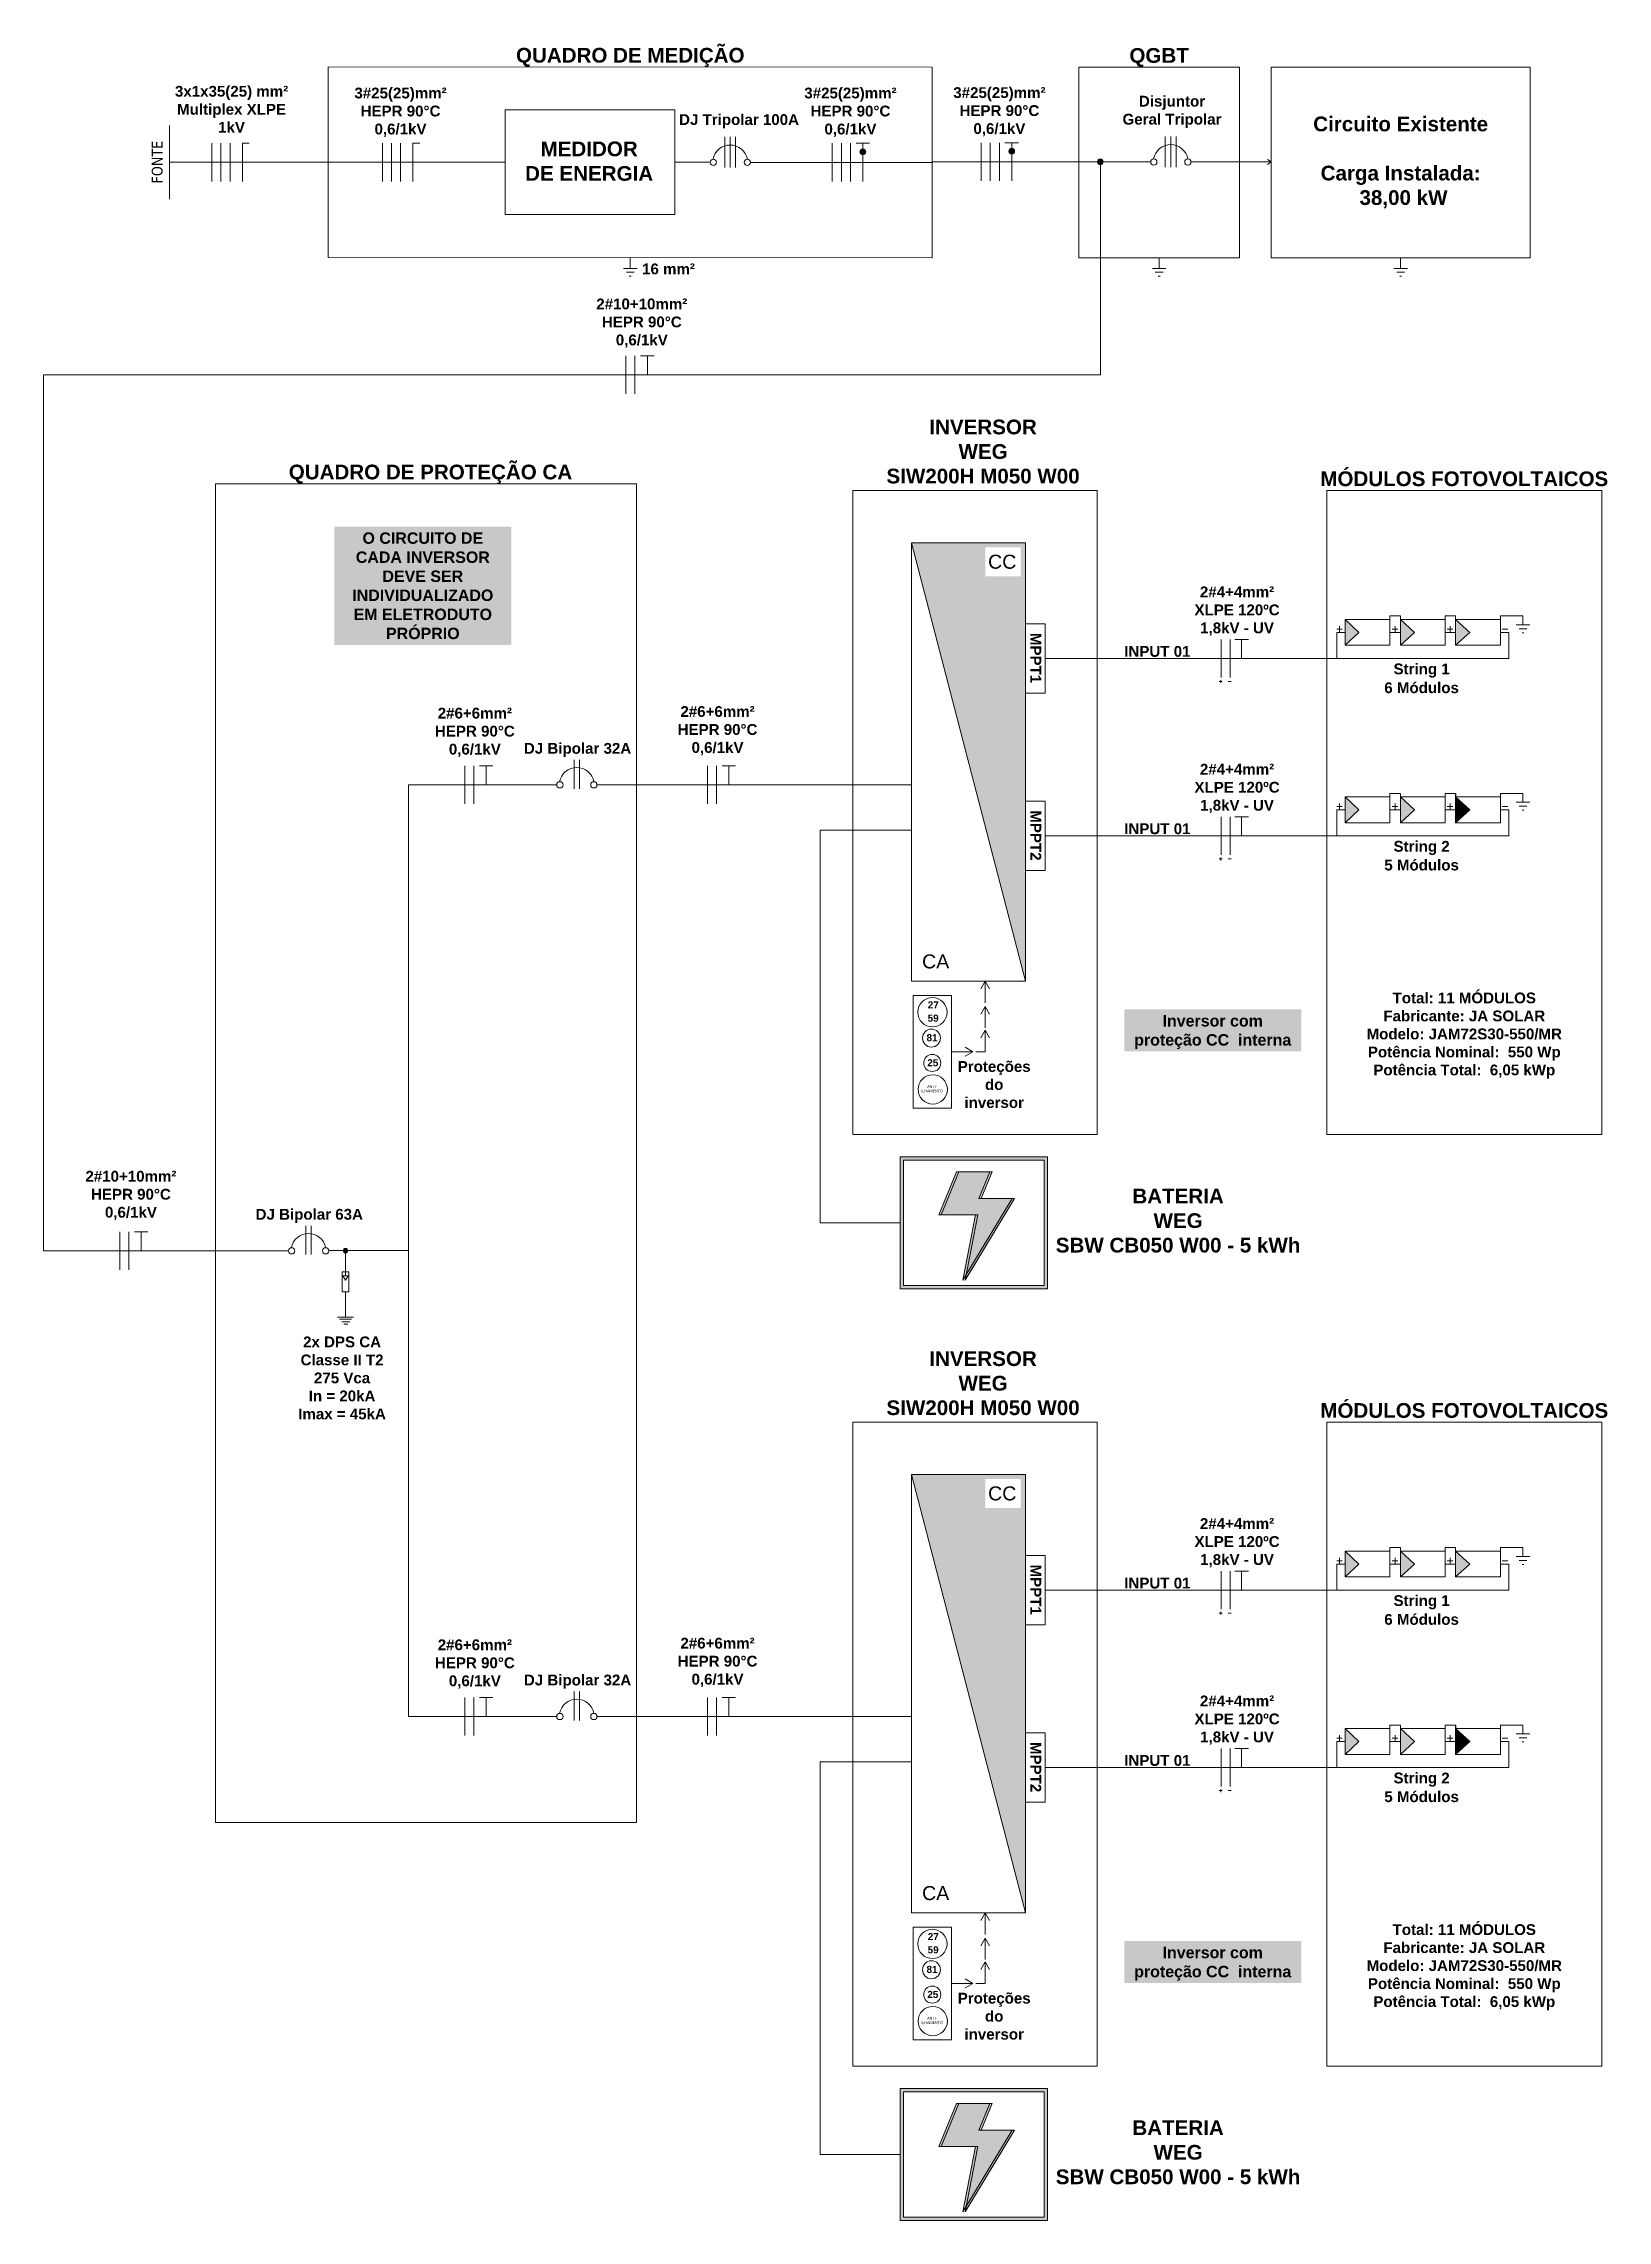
# Model space of a CAD drawing. Header units: millimetres. Extents: x 3949 to 6371, y -2050 to -943.
# Drawn here: x 6072.3 to 6140.7, y -1839.1 to -1743.9 of the extents above; entities that cross this region are included whole.
import ezdxf

# ---------------------------------------------------------------- set-up
doc = ezdxf.new("R2010")
doc.units = ezdxf.units.MM
doc.layers.add('DESENHO', color=7, linetype='Continuous', lineweight=0)
doc.styles.add('Annotative', font='arial.ttf')
doc.styles.add('PDF Arial', font='arial.ttf')
doc.styles.get("Standard").update_dxf_attribs({"font": 'arial.ttf'})

msp = doc.modelspace()

# ---------------------------------------------------------------- texts
at = {"layer": 'DESENHO', "lineweight": 0, "attachment_point": 9, "style": 'PDF Arial'}
for s, width, gutter_width, heights, insert, char_height in [('\\pxqc;{\\fArial|b1|i0|c0|p34;QUADRO DE MEDIÇÃO}', 26.41348, 18.41, [2.491], (6111.128, -1744.882), 0.64396), ('\\pxqc;{\\fArial|b1|i0|c0|p34;QGBT}', 7.00024, 25.896, [0.713], (6124.549, -1744.882), 0.64396), ('\\pxqc;{\\fArial|b1|i0|c0|p34;3#25(25)mm²\\PHEPR 90°C\\P0,6/1kV}', 5.84228, 12.5, [2.858], (6090.796, -1747.935), 0.47231), ('\\pxqc;{\\fArial|b1|i0|c0|p34;3#25(25)mm²\\PHEPR 90°C\\P0,6/1kV}', 5.84228, 12.5, [2.858], (6110.471, -1747.935), 0.47231), ('\\pxqc;{\\fArial|b1|i0|c0|p34;3#25(25)mm²\\PHEPR 90°C\\P0,6/1kV}', 5.84228, 12.5, [2.858], (6116.985, -1747.917), 0.47231), ('\\pxqc;{\\fArial|b1|i0|c0|p34;2#10+10mm²\\PHEPR 90°C\\P0,6/1kV}', 5.84228, 12.5, [2.858], (6101.347, -1757.159), 0.47231), ('\\pxqc;{\\fArial|b1|i0|c0|p34;QUADRO DE PROTEÇÃO CA}', 14.11971, 0, [3.8], (6096.244, -1763.107), 0.64396), ('\\pxqc;{\\fArial|b1|i0|c0|p34;MÓDULOS FOTOVOLTAICOS}', 12.02187, 3.948, [7.509], (6140.404, -1763.218), 0.64396), ('\\pxqc;{\\fArial|b1|i0|c0|p34;2#4+4mm²\\PXLPE 120ºC\\P1,8kV - UV}', 6.73784, 12.5, [3.186], (6127.825, -1769.75), 0.47231), ('\\pxqc;{\\fArial|b1|i0|c0|p34;2#6+6mm²\\PHEPR 90°C\\P0,6/1kV}', 5.84228, 12.5, [2.858], (6094.046, -1775.053), 0.47231), ('\\pxqc;{\\fArial|b1|i0|c0|p34;2#6+6mm²\\PHEPR 90°C\\P0,6/1kV}', 5.84228, 12.5, [2.858], (6104.659, -1774.981), 0.47231), ('\\pxqc;{\\fArial|b1|i0|c0|p34;2#4+4mm²\\PXLPE 120ºC\\P1,8kV - UV}', 6.73784, 12.5, [3.186], (6127.825, -1777.506), 0.47231), ('\\pxqc;{\\fArial|b1|i0|c0|p34;Proteções \\Pdo inversor}', 1.56579, 12.5, [0], (6114.619, -1790.406), 0.47231), ('\\pxqc;{\\fArial|b1|i0|c0|p34;2#10+10mm²\\PHEPR 90°C\\P0,6/1kV}', 5.84228, 12.5, [7.955], (6079.006, -1795.304), 0.47231), ('\\pxqc;{\\fArial|b1|i0|c0|p34;MÓDULOS FOTOVOLTAICOS}', 12.02187, 3.948, [7.509], (6140.404, -1803.961), 0.64396), ('\\pxqc;{\\fArial|b1|i0|c0|p34;2#4+4mm²\\PXLPE 120ºC\\P1,8kV - UV}', 6.73784, 12.5, [3.186], (6127.825, -1810.492), 0.47231), ('\\pxqc;{\\fArial|b1|i0|c0|p34;2#6+6mm²\\PHEPR 90°C\\P0,6/1kV}', 5.84228, 12.5, [2.858], (6094.046, -1815.795), 0.47231), ('\\pxqc;{\\fArial|b1|i0|c0|p34;2#6+6mm²\\PHEPR 90°C\\P0,6/1kV}', 5.84228, 12.5, [2.858], (6104.659, -1815.723), 0.47231), ('\\pxqc;{\\fArial|b1|i0|c0|p34;2#4+4mm²\\PXLPE 120ºC\\P1,8kV - UV}', 6.73784, 12.5, [3.186], (6127.825, -1818.249), 0.47231), ('\\pxqc;{\\fArial|b1|i0|c0|p34;Proteções \\Pdo inversor}', 1.56579, 12.5, [0], (6114.619, -1831.148), 0.47231)]:
    msp.add_mtext_dynamic_manual_height_columns(s, width=width, gutter_width=gutter_width, heights=heights, dxfattribs=dict(at, insert=insert, char_height=char_height))
at = {"layer": 'DESENHO', "lineweight": 0}
for s, insert, char_height, width, attachment_point, style in [('\\pxqc;{\\fArial|b1|i0|c0|p34;3x1x35(25) mm²\\PMultiplex XLPE \\P1kV }', (6076.257, -1745.706), 0.4723, 8.45795, 1, 'PDF Arial'), ('\\pxqc;{\\fArial|b1|i0|c0|p34;Disjuntor \\PGeral Tripolar}', (6124.629, -1747.541), 0.47231, 6.03391, 9, 'PDF Arial'), ('\\pxqc;{\\fArial|b1|i0|c0|p34;DJ Tripolar 100A}', (6105.375, -1747.558), 0.47231, 5.3936, 9, 'PDF Arial'), ('\\pxqc;{\\fArial|b1|i0|c0|p34;Circuito Existente\\P\\P\\pq*;Carga Instalada:\\P\\pqc; 38,00 kW }', (6131.611, -1749.053), 0.64396, 11.3255, 5, 'PDF Arial'), ('\\pxqc;{\\fArial|b1|i0|c0|p34;MEDIDOR DE ENERGIA}', (6098.987, -1749.865), 0.64396, 5.72787, 9, 'PDF Arial'), ('\\pxqc;{\\fArial|b1|i0|c0|p34;INVERSOR\\PWEG\\PSIW200H M050 W00}', (6108.104, -1763.1), 0.64396, 10.49124, 7, 'PDF Arial'), ('\\pxqc;{\\fArial|b1|i0|c0|p34;INPUT 01}', (6123.562, -1770.678), 0.47231, 5.17942, 9, 'PDF Arial'), ('\\pxqc;{\\fArial|b1|i0|c0|p34;String 1}', (6135.022, -1771.584), 0.47231, 4.98963, 9, 'PDF Arial'), ('\\pxqc;{\\fArial|b1|i0|c0|p34;6 Módulos}', (6135.022, -1772.267), 0.47231, 4.98963, 9, 'PDF Arial'), ('\\pxqc;{\\fArial|b1|i0|c0|p34;DJ Bipolar 32A}', (6097.928, -1775.054), 0.47231, 4.62261, 9, 'PDF Arial'), ('\\pxqc;{\\fArial|b1|i0|c0|p34;INPUT 01}', (6123.562, -1778.435), 0.47231, 5.17942, 9, 'PDF Arial'), ('\\pxqc;{\\fArial|b1|i0|c0|p34;String 2}', (6135.022, -1779.341), 0.47231, 4.98963, 9, 'PDF Arial'), ('\\pxqc;{\\fArial|b1|i0|c0|p34;5 Módulos}', (6135.022, -1780.021), 0.47231, 4.98963, 9, 'PDF Arial'), ('\\pxqc,t12;{\\fArial|b1|i0|c0|p34;Total: 11 MÓDULOS \\P\\ptz;Fabricante: JA SOLAR\\PModelo: JAM72S30-550/MR\\PPotência Nominal:  550 Wp\\PPotência Total:  6,05 kWp}', (6140.404, -1789.118), 0.47231, 12.02187, 9, 'Annotative'), ('\\pxqc;{\\fArial|b1|i0|c0|p34;BATERIA\\PWEG\\PSBW CB050 W00 - 5 kWh}', (6116.233, -1796.732), 0.64396, 11.28946, 7, 'PDF Arial'), ('\\pxqc;{\\fArial|b1|i0|c0|p34;DJ Bipolar 63A}', (6086.196, -1795.43), 0.47231, 4.62261, 9, 'PDF Arial'), ('\\pxqc;{\\fArial|b1|i0|c0|p34;2x DPS CA\\PClasse II T2\\P275 Vca\\PIn = 20kA\\PImax = 45kA}', (6087.813, -1804.024), 0.47231, 4.98963, 9, 'PDF Arial'), ('\\pxqc;{\\fArial|b1|i0|c0|p34;INVERSOR\\PWEG\\PSIW200H M050 W00}', (6108.104, -1803.842), 0.64396, 10.49124, 7, 'PDF Arial'), ('\\pxqc;{\\fArial|b1|i0|c0|p34;INPUT 01}', (6123.562, -1811.42), 0.47231, 5.17942, 9, 'PDF Arial'), ('\\pxqc;{\\fArial|b1|i0|c0|p34;6 Módulos}', (6135.022, -1813.01), 0.47231, 4.98963, 9, 'PDF Arial'), ('\\pxqc;{\\fArial|b1|i0|c0|p34;String 1}', (6135.022, -1812.326), 0.47231, 4.98963, 9, 'PDF Arial'), ('\\pxqc;{\\fArial|b1|i0|c0|p34;DJ Bipolar 32A}', (6097.928, -1815.796), 0.47231, 4.62261, 9, 'PDF Arial'), ('\\pxqc;{\\fArial|b1|i0|c0|p34;INPUT 01}', (6123.562, -1819.177), 0.47231, 5.17942, 9, 'PDF Arial'), ('\\pxqc;{\\fArial|b1|i0|c0|p34;String 2}', (6135.022, -1820.083), 0.47231, 4.98963, 9, 'PDF Arial'), ('\\pxqc;{\\fArial|b1|i0|c0|p34;5 Módulos}', (6135.022, -1820.763), 0.47231, 4.98963, 9, 'PDF Arial'), ('\\pxqc,t12;{\\fArial|b1|i0|c0|p34;Total: 11 MÓDULOS \\P\\ptz;Fabricante: JA SOLAR\\PModelo: JAM72S30-550/MR\\PPotência Nominal:  550 Wp\\PPotência Total:  6,05 kWp}', (6140.404, -1829.86), 0.47231, 12.02187, 9, 'Annotative'), ('\\pxqc;{\\fArial|b1|i0|c0|p34;BATERIA\\PWEG\\PSBW CB050 W00 - 5 kWh}', (6116.233, -1837.474), 0.64396, 11.28946, 7, 'PDF Arial')]:
    msp.add_mtext(s, dxfattribs=dict(at, insert=insert, char_height=char_height, width=width, attachment_point=attachment_point, style=style))
at = {"layer": 'DESENHO', "lineweight": 0, "insert": (6077.235, -1749.976), "char_height": 0.47332, "attachment_point": 4, "rotation": 90}
msp.add_mtext('{\\fTahoma|b0|i0|c0|p34;FONTE}', dxfattribs=at)
at = {"layer": 'DESENHO', "color": 3, "lineweight": 0, "insert": (6102.29, -1753.952), "char_height": 0.47231, "width": 5.3936, "attachment_point": 9, "style": 'PDF Arial'}
msp.add_mtext('\\pxqc;{\\fArial|b1|i0|c0|p34;16 mm²}', dxfattribs=at)
at = {"layer": 'DESENHO', "char_height": 0.5, "attachment_point": 1, "style": 'PDF Arial', "bg_fill": 1, "box_fill_scale": 1.5, "bg_fill_color": 1, "bg_fill_transparency": 0}
for s, insert in [('\\pxqc;{\\fArial|b1|i0|c0|p34;\\C255;\\c16777215;O CIRCUITO DE CADA INVERSOR DEVE SER INDIVIDUALIZADO EM ELETRODUTO PRÓPRIO}', (6085.23, -1765.232)), ('\\pxqc;{\\fArial|b1|i0|c0|p34;\\C255;\\c16777215;Inversor com proteção CC  interna}', (6119.773, -1786.34)), ('\\pxqc;{\\fArial|b1|i0|c0|p34;\\C255;\\c16777215;Inversor com proteção CC  interna}', (6119.773, -1827.083))]:
    msp.add_mtext_dynamic_manual_height_columns(s, width=7.23812, gutter_width=55.221, heights=[0], dxfattribs=dict(at, insert=insert))
at = {"layer": 'DESENHO', "lineweight": 0, "char_height": 0.6122, "attachment_point": 9, "style": 'PDF Arial'}
for s, insert in [('CC', (6114.805, -1766.829)), ('CA', (6111.871, -1784.308)), ('CC', (6114.805, -1807.571)), ('CA', (6111.871, -1825.05))]:
    msp.add_mtext(s, dxfattribs=dict(at, insert=insert))
at = {"layer": 'DESENHO', "lineweight": 0, "char_height": 0.47231, "attachment_point": 9, "rotation": 270, "style": 'PDF Arial'}
for s, insert in [('\\pxi4.60266;{\\fArial|b1|i0|c0|p34;MPPT1}', (6115.42, -1771.826)), ('\\pxi4.60266;{\\fArial|b1|i0|c0|p34;MPPT2}', (6115.42, -1779.583)), ('\\pxi4.60266;{\\fArial|b1|i0|c0|p34;MPPT1}', (6115.42, -1812.568)), ('\\pxi4.60266;{\\fArial|b1|i0|c0|p34;MPPT2}', (6115.42, -1820.325))]:
    msp.add_mtext_dynamic_manual_height_columns(s, width=5.13617, gutter_width=27.451, heights=[1.382], dxfattribs=dict(at, insert=insert))
at = {"layer": 'DESENHO', "lineweight": 0, "char_height": 0.31036, "attachment_point": 3}
for s, width, heights, insert in [('\\pxql;{\\fArial|b1|i0|c0|p34;27}', 3.9314, [0.102], (6114.863, -1785.739)), ('\\pxql;{\\fArial|b1|i0|c0|p34;59}', 3.9314, [0.102], (6114.857, -1786.317)), ('\\pxql;{\\fArial|b1|i0|c0|p34;81}', 3.9314, [0.102], (6114.809, -1787.174)), ('\\pxql;{\\fArial|b1|i0|c0|p34;25}', 3.9314, [0.102], (6114.841, -1788.269)), ('\\pxqc;{\\H0.375x;ANTI-\\PILHAMENTO}', 1.94381, [0.999], (6112.091, -1789.406)), ('\\pxql;{\\fArial|b1|i0|c0|p34;27}', 3.9314, [0.102], (6114.863, -1826.482)), ('\\pxql;{\\fArial|b1|i0|c0|p34;59}', 3.9314, [0.102], (6114.857, -1827.06)), ('\\pxql;{\\fArial|b1|i0|c0|p34;81}', 3.9314, [0.102], (6114.809, -1827.917)), ('\\pxql;{\\fArial|b1|i0|c0|p34;25}', 3.9314, [0.102], (6114.841, -1829.011)), ('\\pxqc;{\\H0.375x;ANTI-\\PILHAMENTO}', 1.94381, [0.999], (6112.091, -1830.148))]:
    msp.add_mtext_dynamic_manual_height_columns(s, width=width, gutter_width=12.5, heights=heights, dxfattribs=dict(at, insert=insert))

# ---------------------------------------------------------------- blocks, each defined once
blk = doc.blocks.new('bolt_grey')
at = {"layer": 'DESENHO', "true_color": 0x939598}
h = blk.add_hatch(color=252, dxfattribs=at)
h.dxf.hatch_style = 1
h.paths.add_polyline_path([(11.8, -26.5), (3.9, -66.9), (34.4, -16.4), (13.8, -16.4), (20.6, 0), (0, 0), (-10.9, -26.5)])
at = {"layer": 'DESENHO', "color": 252, "true_color": 0x939598}
for p, q in [((0, 0), (-10.9, -26.5)), ((0, 0), (20.6, 0)), ((20.6, 0), (13.8, -16.4)), ((-10.9, -26.5), (11.8, -26.5)), ((34.4, -16.4), (3.9, -66.9)), ((11.8, -26.5), (3.9, -66.9)), ((13.8, -16.4), (34.4, -16.4))]:
    blk.add_line(p, q, dxfattribs=at)
blk = doc.blocks.new('bolt')
at = {"layer": 'DESENHO'}
h = blk.add_hatch(color=256, dxfattribs=at)
h.dxf.hatch_style = 1
h.paths.add_polyline_path([(11.8, -26.5), (3.9, -66.9), (34.4, -16.4), (13.8, -16.4), (20.6, 0), (0, 0), (-10.9, -26.5)])
for p, q in [((0, 0), (-10.9, -26.5)), ((0, 0), (20.6, 0)), ((20.6, 0), (13.8, -16.4)), ((-10.9, -26.5), (11.8, -26.5)), ((34.4, -16.4), (3.9, -66.9)), ((11.8, -26.5), (3.9, -66.9)), ((13.8, -16.4), (34.4, -16.4))]:
    blk.add_line(p, q, dxfattribs=at)
blk = doc.blocks.new('battery')
at = {"layer": 'DESENHO'}
h = blk.add_hatch(color=256, dxfattribs=at)
h.dxf.hatch_style = 1
h.paths.add_polyline_path([(0, 0), (0, -81.6), (91.1, -81.6), (91.1, 0)])
h.paths.add_polyline_path([(89.1, -2), (89.1, -79.6), (2, -79.6), (2, -2)], flags=16)
for points in [[(0, 0), (91.1, 0), (91.1, -81.6), (0, -81.6)], [(2, -2), (89.1, -2), (89.1, -79.6), (2, -79.6)]]:
    blk.add_lwpolyline(points, close=True, dxfattribs=at)
for name, p in [('bolt', (34.9, -9.3)), ('bolt_grey', (36.3, -9.3))]:
    blk.add_blockref(name, p, dxfattribs=at)

# ---------------------------------------------------------------- hatches: boundary and pattern name
at = {"layer": 'DESENHO', "lineweight": 0}
h = msp.add_hatch(color=256, dxfattribs=at)
h.dxf.hatch_style = 1
h.paths.add_polyline_path([(6108.091, -1748.464, 0.414214), (6107.966, -1748.589, 0.414214), (6108.091, -1748.714)])
h.paths.add_polyline_path([(6108.216, -1748.589, 0.414214), (6108.091, -1748.464), (6108.091, -1748.714, 0.414214)])
h = msp.add_hatch(color=256, dxfattribs=at)
h.dxf.hatch_style = 1
h.paths.add_polyline_path([(6114.605, -1748.441, 0.414214), (6114.48, -1748.566, 0.414214), (6114.605, -1748.691)])
h.paths.add_polyline_path([(6114.73, -1748.566, 0.414214), (6114.605, -1748.441), (6114.605, -1748.691, 0.414214)])
h = msp.add_hatch(color=256, dxfattribs=at)
h.dxf.hatch_style = 1
h.paths.add_polyline_path([(6118.603, -1749.03, 0.414214), (6118.478, -1748.905), (6118.478, -1749.155, 0.414214)])
h.paths.add_polyline_path([(6118.478, -1748.905, 0.414214), (6118.353, -1749.03, 0.414214), (6118.478, -1749.155)])
h = msp.add_hatch(color=256, dxfattribs=at)
h.dxf.hatch_style = 1
h.paths.add_polyline_path([(6115.209, -1765.695), (6110.218, -1765.695), (6115.209, -1784.863)])
h.paths.add_polyline_path([(6113.45, -1767.153), (6114.992, -1767.153), (6114.992, -1765.892), (6113.45, -1765.892)], flags=16)
h = msp.add_hatch(color=7, dxfattribs=at)
h.dxf.hatch_style = 1
h.paths.add_polyline_path([(6131.603, -1769.043), (6131.603, -1770.17), (6132.213, -1769.607)])
h.paths.add_polyline_path([(6129.178, -1769.043), (6129.178, -1770.17), (6129.788, -1769.607)])
h.paths.add_polyline_path([(6131.603, -1776.8), (6131.603, -1777.927), (6132.213, -1777.364)])
h.paths.add_polyline_path([(6129.788, -1777.364), (6129.178, -1776.8), (6129.178, -1777.927)])
h.paths.add_polyline_path([(6134.012, -1770.17), (6134.638, -1769.607), (6134.012, -1769.043)])
h = msp.add_hatch(color=7, dxfattribs=at)
h.dxf.hatch_style = 1
h.paths.add_polyline_path([(6134.012, -1777.927), (6134.638, -1777.364), (6134.012, -1776.8)])
h = msp.add_hatch(color=5, dxfattribs=at)
h.dxf.hatch_style = 1
h.paths.add_polyline_path([(6085.569, -1796.642, 0.414214), (6085.469, -1796.542), (6085.469, -1796.742, 0.414214)])
h.paths.add_polyline_path([(6085.469, -1796.542, 0.414214), (6085.369, -1796.642, 0.414214), (6085.469, -1796.742)])
h = msp.add_hatch(color=256, dxfattribs=at)
h.dxf.hatch_style = 1
h.paths.add_polyline_path([(6115.209, -1806.437), (6110.218, -1806.437), (6115.209, -1825.605)])
h.paths.add_polyline_path([(6113.45, -1807.895), (6114.992, -1807.895), (6114.992, -1806.634), (6113.45, -1806.634)], flags=16)
h = msp.add_hatch(color=7, dxfattribs=at)
h.dxf.hatch_style = 1
h.paths.add_polyline_path([(6131.603, -1809.786), (6131.603, -1810.912), (6132.213, -1810.349)])
h.paths.add_polyline_path([(6129.178, -1809.786), (6129.178, -1810.912), (6129.788, -1810.349)])
h.paths.add_polyline_path([(6131.603, -1817.543), (6131.603, -1818.669), (6132.213, -1818.106)])
h.paths.add_polyline_path([(6129.788, -1818.106), (6129.178, -1817.543), (6129.178, -1818.669)])
h.paths.add_polyline_path([(6134.012, -1810.912), (6134.638, -1810.349), (6134.012, -1809.786)])
h = msp.add_hatch(color=7, dxfattribs=at)
h.dxf.hatch_style = 1
h.paths.add_polyline_path([(6134.012, -1818.669), (6134.638, -1818.106), (6134.012, -1817.543)])

# ---------------------------------------------------------------- linework, layer by layer
for p, q in [((6077.772, -1750.66), (6077.772, -1747.435)), ((6079.628, -1749.882), (6079.628, -1748.213)), ((6080.023, -1749.882), (6080.023, -1748.213)), ((6080.418, -1749.882), (6080.418, -1748.213)), ((6080.962, -1749.882), (6080.962, -1748.213)), ((6080.962, -1748.213), (6081.258, -1748.213)), ((6087.083, -1749.882), (6087.083, -1748.213)), ((6087.478, -1749.882), (6087.478, -1748.213)), ((6087.873, -1749.882), (6087.873, -1748.213)), ((6088.417, -1749.882), (6088.417, -1748.213)), ((6088.417, -1748.213), (6088.713, -1748.213)), ((6102.054, -1749.278), (6102.054, -1747.94)), ((6102.291, -1749.278), (6102.291, -1747.94)), ((6102.528, -1749.279), (6102.528, -1747.94)), ((6106.757, -1749.887), (6106.757, -1748.218)), ((6107.152, -1749.887), (6107.152, -1748.218)), ((6107.547, -1749.887), (6107.547, -1748.218)), ((6107.794, -1748.218), (6108.091, -1748.218)), ((6108.091, -1749.887), (6108.091, -1748.218)), ((6108.091, -1748.218), (6108.387, -1748.218)), ((6113.271, -1749.865), (6113.271, -1748.196)), ((6113.666, -1749.865), (6113.666, -1748.196)), ((6114.062, -1749.865), (6114.062, -1748.196)), ((6114.308, -1748.196), (6114.605, -1748.196)), ((6114.605, -1749.865), (6114.605, -1748.196)), ((6114.605, -1748.196), (6114.902, -1748.196)), ((6121.318, -1749.261), (6121.318, -1747.923)), ((6121.555, -1749.261), (6121.555, -1747.923)), ((6121.792, -1749.261), (6121.792, -1747.923)), ((6125.949, -1749.03), (6125.782, -1748.928)), ((6125.782, -1749.138), (6125.949, -1749.03)), ((6097.73, -1759.176), (6097.73, -1757.507)), ((6098.125, -1759.176), (6098.125, -1757.507)), ((6098.372, -1757.507), (6098.669, -1757.507)), ((6098.669, -1758.342), (6098.669, -1757.507)), ((6098.669, -1757.507), (6098.965, -1757.507)), ((6123.765, -1771.578), (6123.765, -1769.909)), ((6124.16, -1771.578), (6124.16, -1769.909)), ((6124.952, -1769.909), (6124.359, -1769.909)), ((6124.655, -1770.744), (6124.655, -1769.909)), ((6123.678, -1771.753), (6123.806, -1771.753)), ((6123.742, -1771.689), (6123.742, -1771.817)), ((6124.073, -1771.753), (6124.201, -1771.753)), ((6095.468, -1776.44), (6095.468, -1775.173)), ((6095.696, -1776.44), (6095.696, -1775.173)), ((6090.681, -1777.106), (6090.681, -1775.437)), ((6091.077, -1777.106), (6091.077, -1775.437)), ((6091.324, -1775.437), (6091.62, -1775.437)), ((6091.62, -1776.271), (6091.62, -1775.437)), ((6091.62, -1775.437), (6091.917, -1775.437)), ((6101.295, -1777.106), (6101.295, -1775.437)), ((6101.69, -1777.106), (6101.69, -1775.437)), ((6101.937, -1775.437), (6102.234, -1775.437)), ((6102.234, -1776.271), (6102.234, -1775.437)), ((6102.234, -1775.437), (6102.53, -1775.437)), ((6123.765, -1779.335), (6123.765, -1777.666)), ((6124.16, -1779.335), (6124.16, -1777.666)), ((6124.952, -1777.666), (6124.359, -1777.666)), ((6124.655, -1778.501), (6124.655, -1777.666)), ((6123.678, -1779.51), (6123.806, -1779.51)), ((6123.742, -1779.446), (6123.742, -1779.574)), ((6124.073, -1779.51), (6124.201, -1779.51)), ((6113.439, -1784.863), (6113.245, -1785.199)), ((6113.439, -1785.802), (6113.439, -1784.863)), ((6113.439, -1784.863), (6113.633, -1785.199)), ((6113.439, -1785.963), (6113.245, -1786.299)), ((6113.439, -1786.902), (6113.439, -1785.963)), ((6113.439, -1785.963), (6113.633, -1786.299)), ((6112.903, -1787.944), (6112.567, -1787.75)), ((6113.439, -1787.005), (6113.245, -1787.341)), ((6113.439, -1787.944), (6113.439, -1787.005)), ((6113.439, -1787.005), (6113.633, -1787.341)), ((6111.963, -1787.944), (6112.903, -1787.944)), ((6112.903, -1787.944), (6112.567, -1788.138)), ((6113.439, -1787.944), (6113.029, -1787.944)), ((6075.596, -1797.482), (6075.596, -1795.813)), ((6075.991, -1797.482), (6075.991, -1795.813)), ((6076.238, -1795.813), (6076.535, -1795.813)), ((6076.535, -1796.648), (6076.535, -1795.813)), ((6076.535, -1795.813), (6076.831, -1795.813)), ((6083.736, -1796.816), (6083.736, -1795.549)), ((6083.965, -1796.816), (6083.965, -1795.549)), ((6123.765, -1812.32), (6123.765, -1810.651)), ((6124.16, -1812.32), (6124.16, -1810.651)), ((6124.952, -1810.651), (6124.359, -1810.651)), ((6124.655, -1811.486), (6124.655, -1810.651)), ((6123.678, -1812.495), (6123.806, -1812.495)), ((6123.742, -1812.431), (6123.742, -1812.559)), ((6124.073, -1812.495), (6124.201, -1812.495)), ((6090.681, -1817.848), (6090.681, -1816.179)), ((6091.077, -1817.848), (6091.077, -1816.179)), ((6091.324, -1816.179), (6091.62, -1816.179)), ((6091.62, -1817.014), (6091.62, -1816.179)), ((6091.62, -1816.179), (6091.917, -1816.179)), ((6095.468, -1817.182), (6095.468, -1815.915)), ((6095.696, -1817.182), (6095.696, -1815.915)), ((6101.295, -1817.848), (6101.295, -1816.179)), ((6101.69, -1817.848), (6101.69, -1816.179)), ((6101.937, -1816.179), (6102.234, -1816.179)), ((6102.234, -1817.014), (6102.234, -1816.179)), ((6102.234, -1816.179), (6102.53, -1816.179)), ((6123.765, -1820.077), (6123.765, -1818.408)), ((6124.16, -1820.077), (6124.16, -1818.408)), ((6124.952, -1818.408), (6124.359, -1818.408)), ((6124.655, -1819.243), (6124.655, -1818.408)), ((6123.678, -1820.252), (6123.806, -1820.252)), ((6123.742, -1820.188), (6123.742, -1820.316)), ((6124.073, -1820.252), (6124.201, -1820.252)), ((6113.439, -1825.605), (6113.245, -1825.941)), ((6113.439, -1826.545), (6113.439, -1825.605)), ((6113.439, -1825.605), (6113.633, -1825.941)), ((6113.439, -1826.705), (6113.245, -1827.041)), ((6113.439, -1827.645), (6113.439, -1826.705)), ((6113.439, -1826.705), (6113.633, -1827.041)), ((6113.439, -1827.747), (6113.245, -1828.083)), ((6113.439, -1828.686), (6113.439, -1827.747)), ((6113.439, -1827.747), (6113.633, -1828.083)), ((6111.963, -1828.686), (6112.903, -1828.686)), ((6112.903, -1828.686), (6112.567, -1828.492)), ((6112.903, -1828.686), (6112.567, -1828.88)), ((6113.439, -1828.686), (6113.029, -1828.686))]:
    msp.add_line(p, q, dxfattribs=at)
at = {"layer": 'DESENHO', "color": 5, "lineweight": 0}
for p, q in [((6077.772, -1749.048), (6092.45, -1749.048)), ((6101.416, -1749.048), (6099.875, -1749.048)), ((6111.128, -1749.053), (6103.176, -1749.053)), ((6111.128, -1749.03), (6120.68, -1749.03)), ((6118.478, -1749.03), (6118.478, -1758.342)), ((6122.44, -1749.03), (6125.949, -1749.03)), ((6072.263, -1796.648), (6072.263, -1758.342)), ((6072.263, -1758.342), (6118.478, -1758.342)), ((6129.178, -1769.607), (6128.817, -1769.607)), ((6128.817, -1769.607), (6128.817, -1770.749)), ((6136.344, -1769.607), (6135.983, -1769.607)), ((6136.344, -1769.607), (6136.344, -1770.749)), ((6116.063, -1770.744), (6136.344, -1770.749)), ((6088.227, -1776.271), (6094.706, -1776.271)), ((6088.227, -1817.014), (6088.227, -1776.271)), ((6096.466, -1776.271), (6107.647, -1776.271)), ((6107.647, -1776.271), (6110.218, -1776.271)), ((6110.218, -1778.259), (6106.232, -1778.259)), ((6106.232, -1778.259), (6106.232, -1795.426)), ((6129.178, -1777.364), (6128.817, -1777.364)), ((6128.817, -1777.364), (6128.817, -1778.506)), ((6136.344, -1777.364), (6135.983, -1777.364)), ((6136.344, -1777.364), (6136.344, -1778.506)), ((6116.063, -1778.501), (6136.344, -1778.501)), ((6109.722, -1795.426), (6106.232, -1795.426)), ((6072.263, -1796.648), (6082.975, -1796.648)), ((6088.227, -1796.642), (6084.735, -1796.642)), ((6085.469, -1797.574), (6085.469, -1796.642)), ((6129.178, -1810.349), (6128.817, -1810.349)), ((6128.817, -1810.349), (6128.817, -1811.491)), ((6136.344, -1810.349), (6135.983, -1810.349)), ((6136.344, -1810.349), (6136.344, -1811.491)), ((6116.063, -1811.486), (6136.344, -1811.491)), ((6088.227, -1817.014), (6094.706, -1817.014)), ((6096.466, -1817.014), (6107.647, -1817.014)), ((6107.647, -1817.014), (6110.218, -1817.014)), ((6129.178, -1818.106), (6128.817, -1818.106)), ((6128.817, -1818.106), (6128.817, -1819.248)), ((6136.344, -1818.106), (6135.983, -1818.106)), ((6136.344, -1818.106), (6136.344, -1819.248)), ((6110.218, -1819.001), (6106.232, -1819.001)), ((6106.232, -1819.001), (6106.232, -1836.168)), ((6116.063, -1819.243), (6136.344, -1819.243)), ((6109.722, -1836.168), (6106.232, -1836.168))]:
    msp.add_line(p, q, dxfattribs=at)
at = {"layer": 'DESENHO', "color": 3, "lineweight": 0}
for p, q in [((6097.921, -1753.686), (6097.921, -1753.221)), ((6121.051, -1753.686), (6121.051, -1753.224)), ((6131.611, -1753.686), (6131.611, -1753.224)), ((6097.879, -1754.026), (6097.963, -1754.026)), ((6121.009, -1754.025), (6121.094, -1754.025)), ((6131.569, -1754.025), (6131.654, -1754.025)), ((6136.918, -1769.618), (6137.003, -1769.618)), ((6136.918, -1777.375), (6137.003, -1777.375)), ((6136.918, -1810.36), (6137.003, -1810.36)), ((6136.918, -1818.117), (6137.003, -1818.117))]:
    msp.add_line(p, q, dxfattribs=at)
at = {"layer": 'DESENHO', "color": 18, "lineweight": 0, "true_color": 0x000000}
for p, q in [((6085.357, -1797.738), (6085.469, -1797.926)), ((6085.357, -1797.738), (6085.58, -1797.738)), ((6085.469, -1797.574), (6085.469, -1797.738)), ((6085.469, -1797.926), (6085.58, -1797.738))]:
    msp.add_line(p, q, dxfattribs=at)
at = {"layer": 'DESENHO', "lineweight": 0}
for points in [[(6111.128, -1753.224), (6084.714, -1753.218), (6084.714, -1744.877), (6111.128, -1744.882)], [(6117.542, -1744.882), (6124.56, -1744.882), (6124.56, -1753.224), (6117.542, -1753.224)], [(6137.274, -1744.882), (6125.949, -1744.882), (6125.949, -1753.224), (6137.274, -1753.224)], [(6099.875, -1746.76), (6092.45, -1746.76), (6092.45, -1751.335), (6099.875, -1751.335)], [(6128.383, -1763.398), (6140.404, -1763.398), (6140.404, -1791.559), (6128.383, -1791.559)], [(6115.209, -1765.695), (6110.218, -1765.695), (6110.218, -1784.863), (6115.209, -1784.863)], [(6115.209, -1769.232), (6116.063, -1769.232), (6116.063, -1772.256), (6115.209, -1772.256)], [(6131.134, -1770.17), (6129.178, -1770.17), (6129.178, -1769.043), (6131.134, -1769.043)], [(6133.558, -1770.17), (6131.603, -1770.17), (6131.603, -1769.043), (6133.558, -1769.043)], [(6135.983, -1770.17), (6134.012, -1770.17), (6134.012, -1769.043), (6135.983, -1769.043)], [(6115.209, -1776.989), (6116.063, -1776.989), (6116.063, -1780.013), (6115.209, -1780.013)], [(6131.134, -1777.927), (6129.178, -1777.927), (6129.178, -1776.8), (6131.134, -1776.8)], [(6133.558, -1777.927), (6131.603, -1777.927), (6131.603, -1776.8), (6133.558, -1776.8)], [(6135.983, -1777.927), (6134.012, -1777.927), (6134.012, -1776.8), (6135.983, -1776.8)], [(6111.963, -1785.477), (6110.295, -1785.477), (6110.295, -1790.405), (6111.963, -1790.405)], [(6085.617, -1797.574), (6085.617, -1798.444), (6085.32, -1798.444), (6085.32, -1797.574)], [(6128.383, -1804.14), (6140.404, -1804.14), (6140.404, -1832.301), (6128.383, -1832.301)], [(6115.209, -1806.437), (6110.218, -1806.437), (6110.218, -1825.605), (6115.209, -1825.605)], [(6115.209, -1809.974), (6116.063, -1809.974), (6116.063, -1812.998), (6115.209, -1812.998)], [(6131.134, -1810.912), (6129.178, -1810.912), (6129.178, -1809.786), (6131.134, -1809.786)], [(6133.558, -1810.912), (6131.603, -1810.912), (6131.603, -1809.786), (6133.558, -1809.786)], [(6135.983, -1810.912), (6134.012, -1810.912), (6134.012, -1809.786), (6135.983, -1809.786)], [(6115.209, -1817.731), (6116.063, -1817.731), (6116.063, -1820.755), (6115.209, -1820.755)], [(6131.134, -1818.669), (6129.178, -1818.669), (6129.178, -1817.543), (6131.134, -1817.543)], [(6133.558, -1818.669), (6131.603, -1818.669), (6131.603, -1817.543), (6133.558, -1817.543)], [(6135.983, -1818.669), (6134.012, -1818.669), (6134.012, -1817.543), (6135.983, -1817.543)], [(6111.963, -1826.219), (6110.295, -1826.219), (6110.295, -1831.147), (6111.963, -1831.147)]]:
    msp.add_lwpolyline(points, close=True, dxfattribs=at)
at = {"layer": 'DESENHO', "color": 3, "lineweight": 0}
for points in [[(6097.624, -1753.686), (6097.921, -1753.686), (6098.218, -1753.686)], [(6097.751, -1753.856), (6097.921, -1753.856), (6098.091, -1753.856)], [(6120.754, -1753.686), (6121.051, -1753.686), (6121.348, -1753.686)], [(6120.881, -1753.855), (6121.051, -1753.855), (6121.221, -1753.855)], [(6131.314, -1753.686), (6131.611, -1753.686), (6131.908, -1753.686)], [(6131.441, -1753.855), (6131.611, -1753.855), (6131.781, -1753.855)], [(6131.603, -1769.043), (6131.603, -1768.887), (6131.134, -1768.887), (6131.134, -1769.043)], [(6131.603, -1769.043), (6131.603, -1768.887), (6131.134, -1768.887), (6131.134, -1769.043)], [(6134.012, -1769.043), (6134.012, -1768.887), (6133.558, -1768.887), (6133.558, -1769.043)], [(6135.983, -1768.887), (6135.983, -1768.887), (6136.961, -1768.887), (6136.961, -1769.278)], [(6135.983, -1768.887), (6135.983, -1768.887), (6135.983, -1768.887), (6135.983, -1769.043)], [(6136.664, -1769.278), (6136.961, -1769.278), (6137.258, -1769.278)], [(6136.791, -1769.448), (6136.961, -1769.448), (6137.131, -1769.448)], [(6131.603, -1776.8), (6131.603, -1776.644), (6131.134, -1776.644), (6131.134, -1776.8)], [(6131.603, -1776.8), (6131.603, -1776.644), (6131.134, -1776.644), (6131.134, -1776.8)], [(6134.028, -1776.8), (6134.028, -1776.644), (6133.558, -1776.644), (6133.558, -1776.8)], [(6134.012, -1776.8), (6134.012, -1776.644), (6133.558, -1776.644), (6133.558, -1776.8)], [(6135.983, -1776.644), (6135.983, -1776.644), (6136.961, -1776.644), (6136.961, -1777.035)], [(6135.983, -1776.644), (6135.983, -1776.644), (6135.983, -1776.644), (6135.983, -1776.8)], [(6136.664, -1777.035), (6136.961, -1777.035), (6137.258, -1777.035)], [(6136.791, -1777.205), (6136.961, -1777.205), (6137.131, -1777.205)], [(6085.469, -1798.444), (6085.469, -1799.547)], [(6085.112, -1799.547), (6085.825, -1799.547)], [(6085.73, -1799.642), (6085.469, -1799.642), (6085.207, -1799.642)], [(6085.659, -1799.761), (6085.469, -1799.761), (6085.302, -1799.761)], [(6085.564, -1799.856), (6085.469, -1799.856), (6085.398, -1799.856)], [(6131.603, -1809.786), (6131.603, -1809.629), (6131.134, -1809.629), (6131.134, -1809.786)], [(6131.603, -1809.786), (6131.603, -1809.629), (6131.134, -1809.629), (6131.134, -1809.786)], [(6134.012, -1809.786), (6134.012, -1809.629), (6133.558, -1809.629), (6133.558, -1809.786)], [(6135.983, -1809.629), (6135.983, -1809.629), (6136.961, -1809.629), (6136.961, -1810.02)], [(6135.983, -1809.629), (6135.983, -1809.629), (6135.983, -1809.629), (6135.983, -1809.786)], [(6136.664, -1810.02), (6136.961, -1810.02), (6137.258, -1810.02)], [(6136.791, -1810.19), (6136.961, -1810.19), (6137.131, -1810.19)], [(6131.603, -1817.543), (6131.603, -1817.386), (6131.134, -1817.386), (6131.134, -1817.543)], [(6131.603, -1817.543), (6131.603, -1817.386), (6131.134, -1817.386), (6131.134, -1817.543)], [(6134.028, -1817.543), (6134.028, -1817.386), (6133.558, -1817.386), (6133.558, -1817.543)], [(6134.012, -1817.543), (6134.012, -1817.386), (6133.558, -1817.386), (6133.558, -1817.543)], [(6135.983, -1817.386), (6135.983, -1817.386), (6136.961, -1817.386), (6136.961, -1817.777)], [(6135.983, -1817.386), (6135.983, -1817.386), (6135.983, -1817.386), (6135.983, -1817.543)], [(6136.664, -1817.777), (6136.961, -1817.777), (6137.258, -1817.777)], [(6136.791, -1817.947), (6136.961, -1817.947), (6137.131, -1817.947)]]:
    msp.add_lwpolyline(points, dxfattribs=at)
at = {"layer": 'DESENHO'}
for points in [[(6079.777, -1763.107), (6098.188, -1763.107), (6098.188, -1821.652), (6079.777, -1821.652)], [(6107.647, -1763.398), (6118.335, -1763.398), (6118.335, -1791.559), (6107.647, -1791.559)], [(6107.647, -1804.14), (6118.335, -1804.14), (6118.335, -1832.301), (6107.647, -1832.301)]]:
    msp.add_lwpolyline(points, close=True, dxfattribs=at)
at = {"layer": 'DESENHO', "lineweight": 0}
for points in [[(6115.209, -1784.863), (6110.218, -1765.695), (6110.218, -1784.863)], [(6128.819, -1769.466), (6129.059, -1769.466)], [(6128.939, -1769.334), (6128.939, -1769.597)], [(6131.243, -1769.466), (6131.484, -1769.466)], [(6131.364, -1769.334), (6131.364, -1769.597)], [(6133.652, -1769.466), (6133.893, -1769.466)], [(6133.773, -1769.334), (6133.773, -1769.597)], [(6136.056, -1769.466), (6136.296, -1769.466)], [(6128.819, -1777.223), (6129.059, -1777.223)], [(6128.939, -1777.091), (6128.939, -1777.354)], [(6131.243, -1777.223), (6131.484, -1777.223)], [(6131.364, -1777.091), (6131.364, -1777.354)], [(6133.652, -1777.223), (6133.893, -1777.223)], [(6133.773, -1777.091), (6133.773, -1777.354)], [(6136.056, -1777.223), (6136.296, -1777.223)], [(6133.558, -1777.364), (6134.012, -1777.364)], [(6115.209, -1825.605), (6110.218, -1806.437), (6110.218, -1825.605)], [(6128.819, -1810.208), (6129.059, -1810.208)], [(6128.939, -1810.077), (6128.939, -1810.339)], [(6131.243, -1810.208), (6131.484, -1810.208)], [(6131.364, -1810.077), (6131.364, -1810.339)], [(6133.652, -1810.208), (6133.893, -1810.208)], [(6133.773, -1810.077), (6133.773, -1810.339)], [(6136.056, -1810.208), (6136.296, -1810.208)], [(6128.819, -1817.965), (6129.059, -1817.965)], [(6128.939, -1817.834), (6128.939, -1818.096)], [(6131.243, -1817.965), (6131.484, -1817.965)], [(6131.364, -1817.834), (6131.364, -1818.096)], [(6133.558, -1818.106), (6134.012, -1818.106)], [(6133.652, -1817.965), (6133.893, -1817.965)], [(6133.773, -1817.834), (6133.773, -1818.096)], [(6136.056, -1817.965), (6136.296, -1817.965)]]:
    msp.add_lwpolyline(points, dxfattribs=at)
at = {"layer": 'DESENHO', "color": 18, "lineweight": 0, "true_color": 0x000000}
for points in [[(6129.178, -1770.17), (6129.788, -1769.607), (6129.178, -1769.043)], [(6131.603, -1770.17), (6132.213, -1769.607), (6131.603, -1769.043)], [(6134.012, -1770.17), (6134.638, -1769.607), (6134.012, -1769.043)], [(6129.178, -1777.927), (6129.788, -1777.364), (6129.178, -1776.8)], [(6131.603, -1777.927), (6132.213, -1777.364), (6131.603, -1776.8)], [(6134.012, -1777.927), (6134.638, -1777.364), (6134.012, -1776.8)], [(6129.178, -1810.912), (6129.788, -1810.349), (6129.178, -1809.786)], [(6131.603, -1810.912), (6132.213, -1810.349), (6131.603, -1809.786)], [(6134.012, -1810.912), (6134.638, -1810.349), (6134.012, -1809.786)], [(6129.178, -1818.669), (6129.788, -1818.106), (6129.178, -1817.543)], [(6131.603, -1818.669), (6132.213, -1818.106), (6131.603, -1817.543)], [(6134.012, -1818.669), (6134.638, -1818.106), (6134.012, -1817.543)]]:
    msp.add_lwpolyline(points, dxfattribs=at)
at = {"layer": 'DESENHO', "color": 5, "lineweight": 0}
for points in [[(6131.134, -1769.607), (6131.603, -1769.607)], [(6133.558, -1769.607), (6134.012, -1769.607)], [(6131.134, -1777.364), (6131.603, -1777.364)], [(6131.134, -1810.349), (6131.603, -1810.349)], [(6133.558, -1810.349), (6134.012, -1810.349)], [(6131.134, -1818.106), (6131.603, -1818.106)]]:
    msp.add_lwpolyline(points, dxfattribs=at)
at = {"layer": 'DESENHO', "lineweight": 0}
for centre, radius in [((6108.091, -1748.589), 0.125), ((6114.605, -1748.566), 0.125), ((6101.553, -1749.048), 0.137), ((6103.039, -1749.053), 0.137), ((6118.478, -1749.03), 0.125), ((6120.817, -1749.03), 0.137), ((6122.303, -1749.035), 0.137), ((6094.843, -1776.271), 0.137), ((6096.329, -1776.271), 0.137), ((6111.134, -1786.214), 0.641), ((6111.093, -1787.346), 0.392), ((6111.129, -1788.435), 0.372), ((6111.148, -1789.591), 0.639), ((6083.112, -1796.648), 0.137), ((6084.598, -1796.648), 0.137), ((6094.843, -1817.014), 0.137), ((6096.329, -1817.014), 0.137), ((6111.134, -1826.956), 0.641), ((6111.093, -1828.088), 0.392), ((6111.129, -1829.177), 0.372), ((6111.148, -1830.333), 0.639)]:
    msp.add_circle(centre, radius, dxfattribs=at)
at = {"layer": 'DESENHO', "color": 5, "lineweight": 0}
msp.add_circle((6085.469, -1796.642), 0.1, dxfattribs=at)
at = {"layer": 'DESENHO', "lineweight": 0}
for centre, start in [((6102.291, -1749.055), 10.54292), ((6121.555, -1749.038), 10.54292), ((6095.581, -1776.279), 10.93582), ((6083.849, -1796.655), 10.93582), ((6095.581, -1817.021), 10.93582)]:
    msp.add_arc(centre, 0.763, start, 169.09877, dxfattribs=at)

# ---------------------------------------------------------------- block references
at = {"layer": 'DESENHO', "xscale": 0.07066925279020082, "yscale": 0.07066925279020082, "zscale": 0.07066925279020082}
for p in [(6109.722, -1792.542), (6109.722, -1833.284)]:
    msp.add_blockref('battery', p, dxfattribs=at)

msp.set_redraw_order([(e.dxf.handle, doc.entitydb.next_handle()) for e in msp.query("TEXT MTEXT ATTDEF DIMENSION ARC_DIMENSION")])  # texts and dimensions are drawn at this point

doc.saveas('drawing.dxf')
